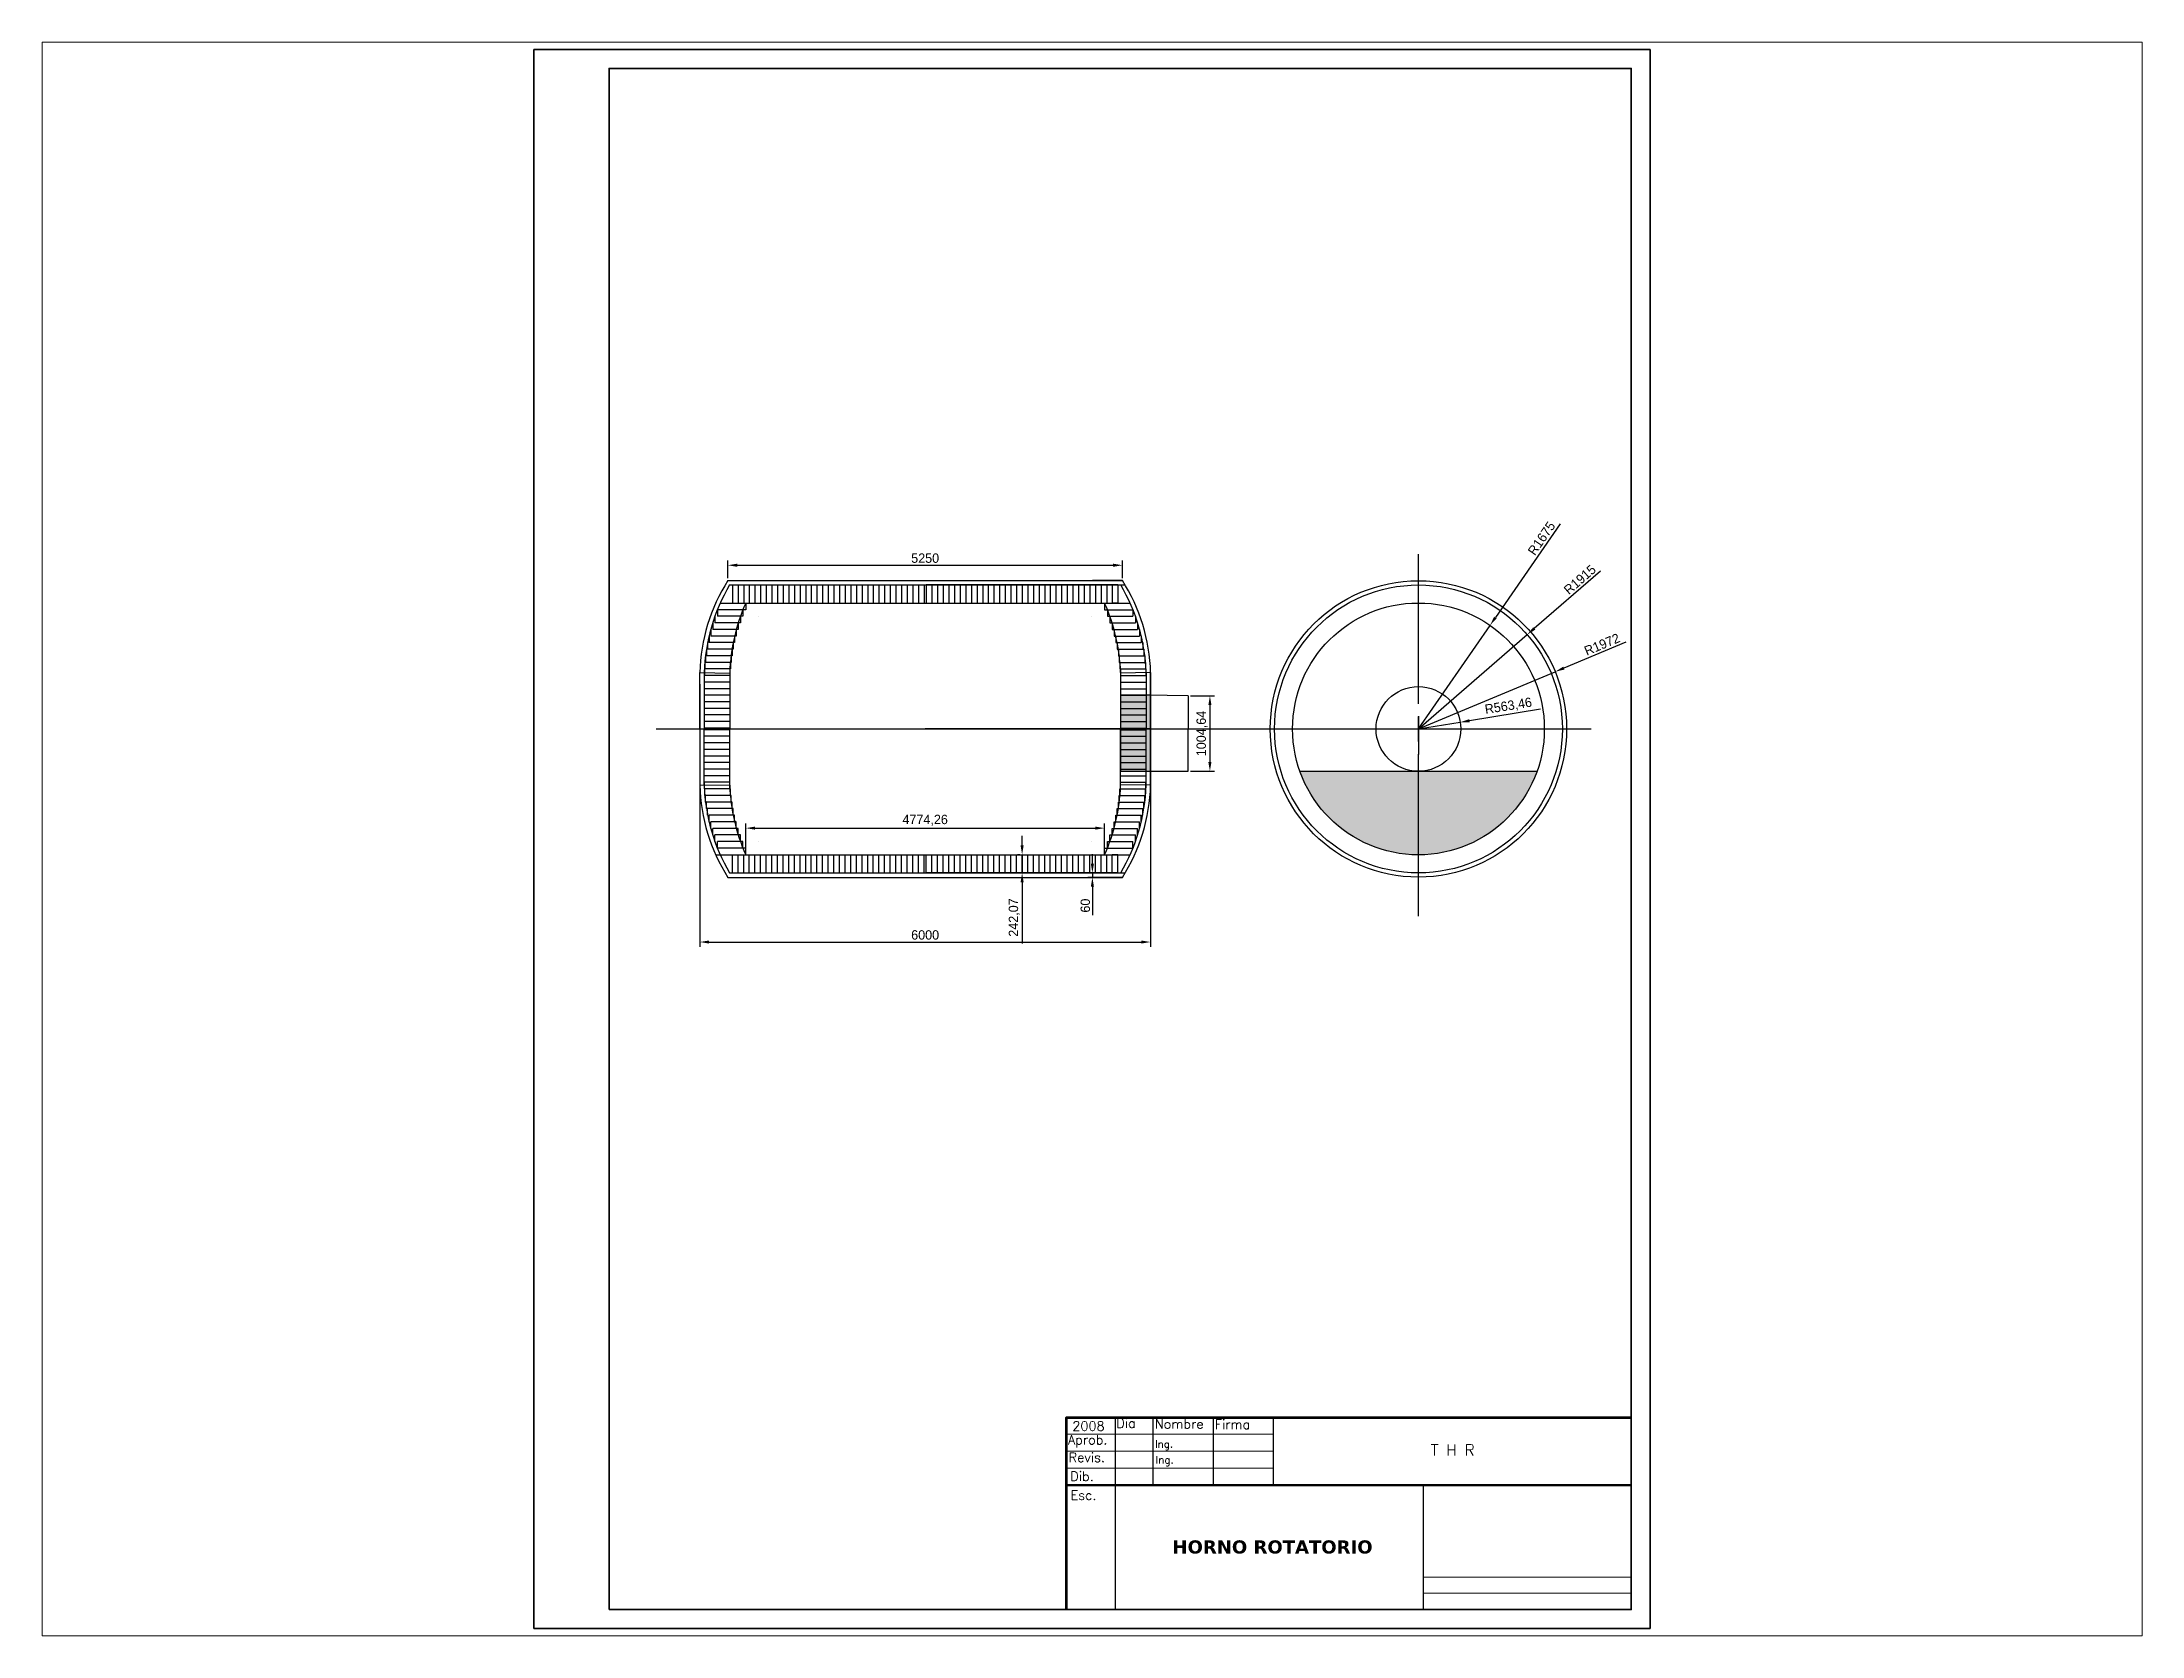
# Paper-space layout 'Presentación1' of a CAD drawing. Header units: millimetres. Extents: x 26 to 231, y 20 to 176.
# The model-space entities are those that its viewports show. They can reach past a viewport. Long polylines and large blocks are cut down to what shows.
import ezdxf

# ---------------------------------------------------------------- set-up
doc = ezdxf.new("R2010")
doc.units = ezdxf.units.MM
doc.linetypes.add('ACAD_ISO02W100', pattern=[15, 12, -3])
for name, color, linetype, lineweight in [('acotado', 69, 'Continuous', 5), ('contorno 005', 40, 'Continuous', 5), ('contorno 020', 46, 'Continuous', 20), ('contorno 025', 32, 'Continuous', 25), ('margen 035', 150, 'Continuous', 35), ('rotulado', 120, 'ACAD_ISO02W100', 9)]:
    doc.layers.add(name, color=color, linetype=linetype, lineweight=lineweight)
doc.layers.add('ASHADE', color=7, linetype='Continuous')
doc.styles.add('ASHADE', font='simplex', dxfattribs={"height": 0.2})
doc.dimstyles.new('ISO-25', dxfattribs={"dimtxt": 2.5, "dimasz": 2.5, "dimexe": 1.25, "dimexo": 0.625, "dimtad": 1, "dimlfac": 20, "dimtxsty": 'Standard', "dimcen": 2.5, "dimadec": 0, "dimazin": 0, "dimtfac": 1, "dimtmove": 0, "dimatfit": 3, "dimfxl": 1, "dimarcsym": 0})

psp = doc.layouts.new('Presentación1')

msp = doc.modelspace()

# ---------------------------------------------------------------- texts
at = {"layer": 'acotado', "ltscale": 0.5, "insert": (195.70189, 21.63299), "char_height": 3.5, "width": 82, "attachment_point": 5, "style": 'ASHADE'}
msp.add_mtext('{\\fVerdana|b1|i0|c0|p34;\\C3; HORNO ROTATORIO}', dxfattribs=at)
at = {"layer": 'rotulado', "linetype": 'Continuous', "lineweight": 13, "style": 'ASHADE'}
for s, height, p in [('2008', 2.5, (143.27876, 52.57531)), ('Ing. ', 2, (165.28544, 48.07407)), ('Ing. ', 2, (165.44883, 43.83225))]:
    msp.add_text(s, height=height, dxfattribs=at).set_placement(p)
at = {"layer": 'rotulado', "lineweight": 13, "style": 'ASHADE'}
for s, insert, char_height, width, attachment_point in [('Dia', (154.99062, 55.84063), 2.5, 9.2081, 1), ('Aprob.', (142.09922, 51.44651), 2.5, 12.1752, 1), ('Nombre', (165.22189, 55.63625), 2.5, 14.6307, 1), ('Firma', (181.18267, 55.53406), 2.5, 15.04, 1), ('Revis.', (142.30385, 46.74583), 2.5, 12.0729, 1), ('T H R', (244.51237, 47.45056), 3, 94.1252, 5), ('Esc.', (142.80371, 36.68294), 2.5, 10.5887, 1)]:
    msp.add_mtext(s, dxfattribs=dict(at, insert=insert, char_height=char_height, width=width, attachment_point=attachment_point))
at = {"layer": 'rotulado', "linetype": 'Continuous', "lineweight": 13, "insert": (142.73798, 41.71134), "char_height": 2.5, "width": 16.012, "attachment_point": 1, "style": 'ASHADE'}
msp.add_mtext('Dib.', dxfattribs=at)

# ---------------------------------------------------------------- blocks, each defined once
blk = doc.blocks.new('*U17')
at = {"layer": 'ASHADE', "color": 0, "transparency": 16777216}
for p, q in [((0, 6.7), (0, 37)), ((-37, 0), (-6.7, 0)), ((6.7, 0), (37, 0)), ((0, -37), (0, -6.7))]:
    blk.add_line(p, q, dxfattribs=at)
at = {"layer": 'ASHADE', "color": 0, "linetype": 'Continuous', "transparency": 16777216}
for p, q in [((-3.35, 0), (3.35, 0)), ((0, -3.35), (0, 3.35))]:
    blk.add_line(p, q, dxfattribs=at)
blk = doc.blocks.new('*U18')
at = {"layer": 'ASHADE', "color": 0, "transparency": 16777216}
for p, q in [((0, 6.7), (0, 46.5)), ((-37, 0), (-6.7, 0)), ((6.7, 0), (37, 0)), ((0, -49.83), (0, -6.7))]:
    blk.add_line(p, q, dxfattribs=at)
at = {"layer": 'ASHADE', "color": 0, "linetype": 'Continuous', "transparency": 16777216}
for p, q in [((-3.35, 0), (3.35, 0)), ((0, -3.35), (0, 3.35))]:
    blk.add_line(p, q, dxfattribs=at)
blk = doc.blocks.new('*D19')
at = {"layer": 'ASHADE', "color": 0, "lineweight": -2, "transparency": 16777216}
for p, q in [((273.12, 293.87), (255.85, 268.89)), ((235.38, 239.28), (254.43, 266.84))]:
    blk.add_line(p, q, dxfattribs=at)
at = {"layer": 'ASHADE', "color": 0, "transparency": 16777216}
blk.add_solid([(255.51, 269.13), (256.19, 268.66), (254.43, 266.84)], dxfattribs=at)
at = {"layer": 'Defpoints', "color": 0, "transparency": 16777216}
for p in [(254.43, 266.84), (235.38, 239.28)]:
    blk.add_point(p, dxfattribs=at)
at = {"layer": 'ASHADE', "color": 0, "transparency": 16777216, "insert": (268.14, 289.97), "char_height": 2.5, "attachment_point": 5, "rotation": 55.3377}
blk.add_mtext('R1675', dxfattribs=at)
blk = doc.blocks.new('*D20')
at = {"layer": 'ASHADE', "color": 0, "lineweight": -2, "transparency": 16777216}
for p, q in [((283.81, 281.27), (266.21, 266.01)), ((235.38, 239.28), (264.32, 264.37))]:
    blk.add_line(p, q, dxfattribs=at)
at = {"layer": 'ASHADE', "color": 0, "transparency": 16777216}
blk.add_solid([(265.93, 266.32), (266.48, 265.69), (264.32, 264.37)], dxfattribs=at)
at = {"layer": 'Defpoints', "color": 0, "transparency": 16777216}
for p in [(264.32, 264.37), (235.38, 239.28)]:
    blk.add_point(p, dxfattribs=at)
at = {"layer": 'ASHADE', "color": 0, "transparency": 16777216, "insert": (278.33, 279), "char_height": 2.5, "attachment_point": 5, "rotation": 40.92}
blk.add_mtext('R1915', dxfattribs=at)
blk = doc.blocks.new('*D21')
at = {"layer": 'ASHADE', "color": 0, "lineweight": -2, "transparency": 16777216}
for p, q in [((290.54, 262.36), (274.07, 255.47)), ((235.38, 239.28), (271.76, 254.5))]:
    blk.add_line(p, q, dxfattribs=at)
at = {"layer": 'ASHADE', "color": 0, "transparency": 16777216}
blk.add_solid([(273.91, 255.85), (274.23, 255.08), (271.76, 254.5)], dxfattribs=at)
at = {"layer": 'Defpoints', "color": 0, "transparency": 16777216}
for p in [(271.76, 254.5), (235.38, 239.28)]:
    blk.add_point(p, dxfattribs=at)
at = {"layer": 'ASHADE', "color": 0, "transparency": 16777216, "insert": (284.24, 261.76), "char_height": 2.5, "attachment_point": 5, "rotation": 22.7007}
blk.add_mtext('R1972', dxfattribs=at)
blk = doc.blocks.new('*D22')
at = {"layer": 'ASHADE', "color": 0, "lineweight": -2, "transparency": 16777216}
for p, q in [((51.6, 279.41), (51.6, 284.07)), ((54.1, 282.82), (154.1, 282.82)), ((156.6, 279.41), (156.6, 284.07))]:
    blk.add_line(p, q, dxfattribs=at)
at = {"layer": 'ASHADE', "color": 0, "transparency": 16777216}
for points in [[(54.1, 283.24), (54.1, 282.41), (51.6, 282.82)], [(154.1, 283.24), (154.1, 282.41), (156.6, 282.82)]]:
    blk.add_solid(points, dxfattribs=at)
at = {"layer": 'Defpoints', "color": 0, "transparency": 16777216}
for p in [(156.6, 282.82), (51.6, 278.78), (156.6, 278.78)]:
    blk.add_point(p, dxfattribs=at)
at = {"layer": 'ASHADE', "color": 0, "transparency": 16777216, "insert": (104.1, 284.7), "char_height": 2.5, "attachment_point": 5}
blk.add_mtext('5250', dxfattribs=at)
blk = doc.blocks.new('*D23')
at = {"layer": 'ASHADE', "color": 0, "lineweight": -2, "transparency": 16777216}
for p, q in [((44.1, 238.66), (44.1, 181.34)), ((164.1, 238.45), (164.1, 181.34)), ((46.6, 182.59), (161.6, 182.59))]:
    blk.add_line(p, q, dxfattribs=at)
at = {"layer": 'ASHADE', "color": 0, "transparency": 16777216}
for points in [[(46.6, 183.01), (46.6, 182.18), (44.1, 182.59)], [(161.6, 183.01), (161.6, 182.18), (164.1, 182.59)]]:
    blk.add_solid(points, dxfattribs=at)
at = {"layer": 'Defpoints', "color": 0, "transparency": 16777216}
for p in [(44.1, 239.28), (164.1, 239.07), (164.1, 182.59)]:
    blk.add_point(p, dxfattribs=at)
at = {"layer": 'ASHADE', "color": 0, "transparency": 16777216, "insert": (104.1, 184.47), "char_height": 2.5, "attachment_point": 5}
blk.add_mtext('6000', dxfattribs=at)
blk = doc.blocks.new('*D24')
at = {"layer": 'ASHADE', "color": 0, "lineweight": -2, "transparency": 16777216}
for p, q in [((56.36, 206.45), (56.36, 214.14)), ((58.86, 212.89), (149.35, 212.89)), ((151.85, 206.45), (151.85, 214.14))]:
    blk.add_line(p, q, dxfattribs=at)
at = {"layer": 'ASHADE', "color": 0, "transparency": 16777216}
for points in [[(58.86, 213.3), (58.86, 212.47), (56.36, 212.89)], [(149.35, 213.3), (149.35, 212.47), (151.85, 212.89)]]:
    blk.add_solid(points, dxfattribs=at)
at = {"layer": 'Defpoints', "color": 0, "transparency": 16777216}
for p in [(151.85, 212.89), (56.36, 205.82), (151.85, 205.82)]:
    blk.add_point(p, dxfattribs=at)
at = {"layer": 'ASHADE', "color": 0, "transparency": 16777216, "insert": (104.1, 214.97), "char_height": 2.5, "attachment_point": 5}
blk.add_mtext('4774,26', dxfattribs=at)
blk = doc.blocks.new('*D25')
at = {"layer": 'ASHADE', "color": 0, "lineweight": -2, "transparency": 16777216}
for p, q in [((174.73, 248.11), (181.13, 248.11)), ((179.88, 245.61), (179.88, 230.51)), ((174.73, 228.01), (181.13, 228.01))]:
    blk.add_line(p, q, dxfattribs=at)
at = {"layer": 'ASHADE', "color": 0, "transparency": 16777216}
for points in [[(179.46, 245.61), (180.29, 245.61), (179.88, 248.11)], [(179.46, 230.51), (180.29, 230.51), (179.88, 228.01)]]:
    blk.add_solid(points, dxfattribs=at)
at = {"layer": 'Defpoints', "color": 0, "transparency": 16777216}
for p in [(174.1, 248.11), (174.1, 228.01), (179.88, 228.01)]:
    blk.add_point(p, dxfattribs=at)
at = {"layer": 'ASHADE', "color": 0, "transparency": 16777216, "insert": (177.79, 238.06), "char_height": 2.5, "attachment_point": 5, "rotation": 90}
blk.add_mtext('1004,64', dxfattribs=at)
blk = doc.blocks.new('*D26')
at = {"layer": 'ASHADE', "color": 0, "lineweight": -2, "transparency": 16777216}
for p, q in [((235.38, 239.28), (246.5, 241.07)), ((267.89, 244.52), (248.97, 241.47))]:
    blk.add_line(p, q, dxfattribs=at)
at = {"layer": 'ASHADE', "color": 0, "transparency": 16777216}
blk.add_solid([(248.9, 241.88), (249.04, 241.06), (246.5, 241.07)], dxfattribs=at)
at = {"layer": 'Defpoints', "color": 0, "transparency": 16777216}
for p in [(246.5, 241.07), (235.38, 239.28)]:
    blk.add_point(p, dxfattribs=at)
at = {"layer": 'ASHADE', "color": 0, "transparency": 16777216, "insert": (259.33, 245.25), "char_height": 2.5, "attachment_point": 5, "rotation": 9.1494}
blk.add_mtext('R563,46', dxfattribs=at)
blk = doc.blocks.new('*D27')
at = {"layer": 'ASHADE', "color": 0, "lineweight": -2, "transparency": 16777216}
for p, q in [((148.6, 203.48), (148.6, 205.98)), ((150.28, 200.98), (147.35, 200.98)), ((150.28, 199.78), (147.35, 199.78)), ((148.6, 200.98), (148.6, 199.78)), ((148.6, 197.28), (148.6, 189.78))]:
    blk.add_line(p, q, dxfattribs=at)
at = {"layer": 'ASHADE', "color": 0, "transparency": 16777216}
for points in [[(148.19, 203.48), (149.02, 203.48), (148.6, 200.98)], [(148.19, 197.28), (149.02, 197.28), (148.6, 199.78)]]:
    blk.add_solid(points, dxfattribs=at)
at = {"layer": 'Defpoints', "color": 0, "transparency": 16777216}
for p in [(148.6, 199.78), (150.9, 200.98), (150.9, 199.78)]:
    blk.add_point(p, dxfattribs=at)
at = {"layer": 'ASHADE', "color": 0, "transparency": 16777216, "insert": (146.73, 192.28), "char_height": 2.5, "attachment_point": 5, "rotation": 90}
blk.add_mtext('60', dxfattribs=at)
blk = doc.blocks.new('*D28')
at = {"layer": 'ASHADE', "color": 0, "lineweight": -2, "transparency": 16777216}
for p, q in [((129.9, 208.32), (129.9, 210.82)), ((129.28, 205.82), (128.65, 205.82)), ((129.9, 205.82), (129.9, 200.98)), ((129.28, 200.98), (128.65, 200.98)), ((129.9, 198.48), (129.9, 182.23))]:
    blk.add_line(p, q, dxfattribs=at)
at = {"layer": 'ASHADE', "color": 0, "transparency": 16777216}
for points in [[(129.49, 208.32), (130.32, 208.32), (129.9, 205.82)], [(129.49, 198.48), (130.32, 198.48), (129.9, 200.98)]]:
    blk.add_solid(points, dxfattribs=at)
at = {"layer": 'Defpoints', "color": 0, "transparency": 16777216}
for p in [(129.9, 205.82), (129.9, 200.98), (129.9, 200.98)]:
    blk.add_point(p, dxfattribs=at)
at = {"layer": 'ASHADE', "color": 0, "transparency": 16777216, "insert": (127.82, 189.11), "char_height": 2.5, "attachment_point": 5, "rotation": 90}
blk.add_mtext('242,07', dxfattribs=at)

# ---------------------------------------------------------------- dimensions: what is measured, and where the dimension line sits
at = {"layer": 'ASHADE'}
for mpoint, picture, middle in [((254.4295, 266.83667), '*D19', (269.68495, 288.89932)), ((264.31718, 264.369), '*D20', (279.56029, 277.58231)), ((271.76146, 254.5029), '*D21', (284.96378, 260.02575))]:
    dim = msp.add_radius_dim(center=(235.37675, 239.28231), mpoint=mpoint, dimstyle='ISO-25', override={"dimlfac": 50, "dimfxl": 1.25}, dxfattribs=at)
    dim.commit()
    dim.dimension.update_dxf_attribs({"geometry": picture, "text_midpoint": middle, "dimtype": 164})
for base, p1, p2, picture, middle in [((156.60481, 282.82394), (51.60481, 278.78231), (156.60481, 278.78231), '*D22', (104.10481, 284.69894)), ((164.10481, 182.5926), (44.10481, 239.28231), (164.10481, 239.07492), '*D23', (104.10481, 184.4676)), ((151.84745, 212.88553), (56.36218, 205.8224), (151.84745, 205.8224), '*D24', (104.10481, 214.96886))]:
    dim = msp.add_linear_dim(base=base, p1=p1, p2=p2, dimstyle='ISO-25', override={"dimlfac": 50, "dimfxl": 1.25}, dxfattribs=at)
    dim.commit()
    dim.dimension.update_dxf_attribs({"geometry": picture, "text_midpoint": middle})
for base, p1, p2, picture, middle in [((179.8772, 228.01315), (174.10343, 248.10598), (174.10343, 228.01315), '*D25', (177.79387, 238.05956)), ((129.90481, 200.98231), (129.90481, 205.82372), (129.90481, 200.98231), '*D28', (127.82148, 189.10731)), ((148.60481, 199.78231), (150.90481, 200.98231), (150.90481, 199.78231), '*D27', (146.72981, 192.28231))]:
    dim = msp.add_linear_dim(base=base, p1=p1, p2=p2, angle=90, dimstyle='ISO-25', override={"dimlfac": 50, "dimfxl": 1.25}, dxfattribs=at)
    dim.commit()
    dim.dimension.update_dxf_attribs({"geometry": picture, "text_midpoint": middle})
dim = msp.add_radius_dim(center=(235.37675, 239.28231), mpoint=(246.50254, 241.07421), dimstyle='ISO-25', override={"dimlfac": 50, "dimfxl": 1.25}, dxfattribs=at)
dim.commit()
dim.dimension.update_dxf_attribs({"geometry": '*D26', "text_midpoint": (259.33496, 245.25115)})

# ---------------------------------------------------------------- hatches: boundary and pattern name
at = {"layer": 'ASHADE'}
h = msp.add_hatch(color=256, dxfattribs=at)
h.dxf.hatch_style = 1
h.set_gradient(color1=(0, 0, 255), color2=(255, 255, 0), tint=1)
h.paths.add_polyline_path([(203.82907, 228.01315, 0.316943702), (235.37675, 205.78231), (235.37675, 228.01315)])
h.paths.add_polyline_path([(235.37675, 228.01315), (235.37675, 205.78231, 0.316943702), (266.92443, 228.01315)])
h.paths.add_polyline_path([(266.24882, 283.92994), (273.12108, 293.8687), (270.03664, 296.00147), (263.16438, 286.06271)], flags=9)
h.paths.add_polyline_path([(275.3099, 273.89791), (283.81068, 281.26672), (281.35441, 284.10031), (272.85363, 276.7315)], flags=9)
h.paths.add_polyline_path([(279.39014, 257.69416), (290.53741, 262.35733), (289.09022, 265.81683), (277.94295, 261.15366)], flags=9)
h.paths.add_polyline_path([(99.52148, 182.5926), (108.68815, 182.5926), (108.68815, 186.3426), (99.52148, 186.3426)], flags=9)
h.paths.add_polyline_path([(179.8772, 230.55956), (179.8772, 245.55956), (175.71053, 245.55956), (175.71053, 230.55956)], flags=9)
h.paths.add_polyline_path([(251.43892, 241.86925), (267.89354, 244.5194), (267.23101, 248.63305), (250.77639, 245.98291)], flags=9)
h.paths.add_polyline_path([(166.90563, 17.99725), (224.74025, 17.99725), (224.74025, 25.59782), (166.90563, 25.59782)], flags=9)
h.paths.add_polyline_path([(142.65376, 51.95031), (152.71328, 51.95031), (152.71328, 55.70031), (142.65376, 55.70031)], flags=9)
h.paths.add_polyline_path([(164.61878, 46.74074), (170.52354, 46.74074), (170.52354, 50.74074), (164.61878, 50.74074)], flags=9)
h.paths.add_polyline_path([(164.78216, 42.49891), (170.68693, 42.49891), (170.68693, 46.49891), (164.78216, 46.49891)], flags=9)
h.paths.add_polyline_path([(142.11298, 38.58634), (149.31536, 38.58634), (149.31536, 42.33634), (142.11298, 42.33634)], flags=9)
h.paths.add_polyline_path([(142.17871, 33.55794), (150.09538, 33.55794), (150.09538, 37.30794), (142.17871, 37.30794)], flags=9)
h.paths.add_polyline_path([(237.19094, 45.20056), (251.8338, 45.20056), (251.8338, 49.70056), (237.19094, 49.70056)], flags=9)
h.paths.add_polyline_path([(141.67885, 43.62083), (152.69075, 43.62083), (152.69075, 47.37083), (141.67885, 47.37083)], flags=9)
h.paths.add_polyline_path([(141.47422, 47.48818), (153.9147, 47.48818), (153.9147, 52.07151), (141.47422, 52.07151)], flags=9)
h.paths.add_polyline_path([(180.55767, 52.40906), (191.45053, 52.40906), (191.45053, 56.15906), (180.55767, 56.15906)], flags=9)
h.paths.add_polyline_path([(164.59689, 52.51125), (179.53737, 52.51125), (179.53737, 56.26125), (164.59689, 56.26125)], flags=9)
h.paths.add_polyline_path([(154.36562, 52.71563), (160.49657, 52.71563), (160.49657, 56.46563), (154.36562, 56.46563)], flags=9)
h = msp.add_hatch(color=256, dxfattribs=at)
h.dxf.hatch_style = 1
h.set_gradient(color1=(0, 0, 255), color2=(255, 255, 0), tint=1)
h.paths.add_polyline_path([(162.90481, 239.4897), (162.90481, 241.2397), (156.10481, 241.2397), (156.10481, 239.4897)])
h.paths.add_polyline_path([(156.10481, 242.9897), (156.10481, 241.2397), (162.90481, 241.2397), (162.90481, 242.9897)])
h.paths.add_polyline_path([(162.90481, 242.9897), (162.90481, 244.7397), (156.10481, 244.7397), (156.10481, 242.9897)])
h.paths.add_polyline_path([(162.90481, 244.7397), (162.90481, 246.4897), (156.10481, 246.4897), (156.10481, 244.7397)])
h.paths.add_polyline_path([(156.10481, 248.2397), (156.10481, 246.4897), (162.90481, 246.4897), (162.90481, 248.22752)])
h.paths.add_polyline_path([(162.90481, 246.4897), (162.90481, 244.7397), (162.90481, 242.9897), (162.90481, 241.2397), (162.90481, 239.4897), (162.90481, 239.28231), (164.10481, 239.28231), (164.10481, 248.22537), (162.90481, 248.22752)])
h.paths.add_polyline_path([(156.10481, 239.07492), (156.10481, 237.32492), (162.90481, 237.32492), (162.90481, 239.07492)])
h.paths.add_polyline_path([(164.10481, 239.28231), (162.90481, 239.28231), (162.90481, 228.01315), (164.10481, 228.01315)])
h.paths.add_polyline_path([(156.10481, 237.32492), (156.10481, 235.57492), (162.90481, 235.57492), (162.90481, 237.32492)])
h.paths.add_polyline_path([(156.10481, 235.57492), (156.10481, 233.82492), (162.90481, 233.82492), (162.90481, 235.57492)])
h.paths.add_polyline_path([(162.90481, 232.07492), (162.90481, 233.82492), (156.10481, 233.82492), (156.10481, 232.07492)])
h.paths.add_polyline_path([(156.10481, 232.07492), (156.10481, 230.32492), (162.90481, 230.32492), (162.90481, 232.07492)])
h.paths.add_polyline_path([(156.10481, 230.32492), (156.10481, 228.57492), (162.90481, 228.57492), (162.90481, 230.32492)])
h.paths.add_polyline_path([(162.90481, 228.01315), (162.90481, 228.57492), (156.10481, 228.57492), (156.10481, 228.01315)])

# ---------------------------------------------------------------- linework, layer by layer
at = {"color": 5, "lineweight": 70}
msp.add_lwpolyline([(141.70189, 5.13299), (141.70189, 56.13299), (291.70189, 56.13299)], dxfattribs=at)
at = {"layer": 'ASHADE'}
for p, q in [((51.60481, 278.78231), (156.60481, 278.78231)), ((51.60481, 278.78231), (59.60481, 278.78231)), ((52.0713, 277.58231), (157.33833, 277.58231)), ((52.80481, 277.58231), (52.80481, 272.74091)), ((52.80481, 277.58231), (54.30481, 277.58231)), ((54.30481, 277.58231), (54.30481, 272.74091)), ((54.30481, 277.58231), (55.80481, 277.58231)), ((55.80481, 277.58231), (55.80481, 272.74091)), ((55.80481, 277.58231), (57.30481, 277.58231)), ((57.30481, 277.58231), (57.30481, 272.74091)), ((57.30481, 277.58231), (58.80481, 277.58231)), ((58.80481, 277.58231), (58.80481, 272.74091)), ((58.80481, 277.58231), (60.30481, 277.58231)), ((60.30481, 277.58231), (60.30481, 272.74091)), ((60.30481, 277.58231), (61.80481, 277.58231)), ((61.80481, 277.58231), (61.80481, 272.74091)), ((61.80481, 277.58231), (63.30481, 277.58231)), ((63.30481, 277.58231), (63.30481, 272.74091)), ((63.30481, 277.58231), (64.80481, 277.58231)), ((64.80481, 277.58231), (64.80481, 272.74091)), ((64.80481, 277.58231), (66.30481, 277.58231)), ((66.30481, 277.58231), (66.30481, 272.74091)), ((66.30481, 277.58231), (67.80481, 277.58231)), ((67.80481, 277.58231), (67.80481, 272.74091)), ((67.80481, 277.58231), (69.30481, 277.58231)), ((69.30481, 277.58231), (69.30481, 272.74091)), ((69.30481, 277.58231), (70.80481, 277.58231)), ((70.80481, 277.58231), (70.80481, 272.74091)), ((70.80481, 277.58231), (72.30481, 277.58231)), ((72.30481, 277.58231), (72.30481, 272.74091)), ((72.30481, 277.58231), (73.80481, 277.58231)), ((73.80481, 277.58231), (73.80481, 272.74091)), ((73.80481, 277.58231), (75.30481, 277.58231)), ((75.30481, 277.58231), (75.30481, 272.74091)), ((75.30481, 277.58231), (76.80481, 277.58231)), ((76.80481, 277.58231), (76.80481, 272.74091)), ((76.80481, 277.58231), (78.30481, 277.58231)), ((78.30481, 277.58231), (78.30481, 272.74091)), ((78.30481, 277.58231), (79.80481, 277.58231)), ((79.80481, 277.58231), (79.80481, 272.74091)), ((79.80481, 277.58231), (81.30481, 277.58231)), ((81.30481, 277.58231), (81.30481, 272.74091)), ((81.30481, 277.58231), (82.80481, 277.58231)), ((82.80481, 277.58231), (82.80481, 272.74091)), ((82.80481, 277.58231), (84.30481, 277.58231)), ((84.30481, 277.58231), (84.30481, 272.74091)), ((84.30481, 277.58231), (85.80481, 277.58231)), ((85.80481, 277.58231), (85.80481, 272.74091)), ((85.80481, 277.58231), (87.30481, 277.58231)), ((87.30481, 277.58231), (87.30481, 272.74091)), ((87.30481, 277.58231), (88.80481, 277.58231)), ((88.80481, 277.58231), (88.80481, 272.74091)), ((88.80481, 277.58231), (90.30481, 277.58231)), ((90.30481, 277.58231), (90.30481, 272.74091)), ((90.30481, 277.58231), (91.80481, 277.58231)), ((91.80481, 277.58231), (91.80481, 272.74091)), ((91.80481, 277.58231), (93.30481, 277.58231)), ((93.30481, 277.58231), (93.30481, 272.74091)), ((93.30481, 277.58231), (94.80481, 277.58231)), ((94.80481, 277.58231), (94.80481, 272.74091)), ((94.80481, 277.58231), (96.30481, 277.58231)), ((96.30481, 277.58231), (96.30481, 272.74091)), ((96.30481, 277.58231), (97.80481, 277.58231)), ((97.80481, 277.58231), (97.80481, 272.74091)), ((97.80481, 277.58231), (99.30481, 277.58231)), ((99.30481, 277.58231), (99.30481, 272.74091)), ((99.30481, 277.58231), (100.80481, 277.58231)), ((100.80481, 277.58231), (100.80481, 272.74091)), ((100.80481, 277.58231), (102.30481, 277.58231)), ((102.30481, 277.58231), (102.30481, 272.74091)), ((102.30481, 277.58231), (103.80481, 277.58231)), ((103.80481, 277.58231), (103.80481, 272.74091)), ((105.90481, 277.58231), (104.40481, 277.58231)), ((104.40481, 277.58231), (104.40481, 272.74091)), ((107.40481, 277.58231), (105.90481, 277.58231)), ((105.90481, 277.58231), (105.90481, 272.74091)), ((108.90481, 277.58231), (107.40481, 277.58231)), ((107.40481, 277.58231), (107.40481, 272.74091)), ((110.40481, 277.58231), (108.90481, 277.58231)), ((108.90481, 277.58231), (108.90481, 272.74091)), ((111.90481, 277.58231), (110.40481, 277.58231)), ((110.40481, 277.58231), (110.40481, 272.74091)), ((113.40481, 277.58231), (111.90481, 277.58231)), ((111.90481, 277.58231), (111.90481, 272.74091)), ((114.90481, 277.58231), (113.40481, 277.58231)), ((113.40481, 277.58231), (113.40481, 272.74091)), ((116.40481, 277.58231), (114.90481, 277.58231)), ((114.90481, 277.58231), (114.90481, 272.74091)), ((117.90481, 277.58231), (116.40481, 277.58231)), ((116.40481, 277.58231), (116.40481, 272.74091)), ((119.40481, 277.58231), (117.90481, 277.58231)), ((117.90481, 277.58231), (117.90481, 272.74091)), ((120.90481, 277.58231), (119.40481, 277.58231)), ((119.40481, 277.58231), (119.40481, 272.74091)), ((122.40481, 277.58231), (120.90481, 277.58231)), ((120.90481, 277.58231), (120.90481, 272.74091)), ((123.90481, 277.58231), (122.40481, 277.58231)), ((122.40481, 277.58231), (122.40481, 272.74091)), ((125.40481, 277.58231), (123.90481, 277.58231)), ((123.90481, 277.58231), (123.90481, 272.74091)), ((126.90481, 277.58231), (125.40481, 277.58231)), ((125.40481, 277.58231), (125.40481, 272.74091)), ((128.40481, 277.58231), (126.90481, 277.58231)), ((126.90481, 277.58231), (126.90481, 272.74091)), ((129.90481, 277.58231), (128.40481, 277.58231)), ((128.40481, 277.58231), (128.40481, 272.74091)), ((131.40481, 277.58231), (129.90481, 277.58231)), ((129.90481, 277.58231), (129.90481, 272.74091)), ((132.90481, 277.58231), (131.40481, 277.58231)), ((131.40481, 277.58231), (131.40481, 272.74091)), ((134.40481, 277.58231), (132.90481, 277.58231)), ((132.90481, 277.58231), (132.90481, 272.74091)), ((135.90481, 277.58231), (134.40481, 277.58231)), ((134.40481, 277.58231), (134.40481, 272.74091)), ((137.40481, 277.58231), (135.90481, 277.58231)), ((135.90481, 277.58231), (135.90481, 272.74091)), ((138.90481, 277.58231), (137.40481, 277.58231)), ((137.40481, 277.58231), (137.40481, 272.74091)), ((140.40481, 277.58231), (138.90481, 277.58231)), ((138.90481, 277.58231), (138.90481, 272.74091)), ((141.90481, 277.58231), (140.40481, 277.58231)), ((140.40481, 277.58231), (140.40481, 272.74091)), ((143.40481, 277.58231), (141.90481, 277.58231)), ((141.90481, 277.58231), (141.90481, 272.74091)), ((144.90481, 277.58231), (143.40481, 277.58231)), ((143.40481, 277.58231), (143.40481, 272.74091)), ((146.40481, 277.58231), (144.90481, 277.58231)), ((144.90481, 277.58231), (144.90481, 272.74091)), ((147.90481, 277.58231), (146.40481, 277.58231)), ((146.40481, 277.58231), (146.40481, 272.74091)), ((149.40481, 277.58231), (147.90481, 277.58231)), ((147.90481, 277.58231), (147.90481, 272.74091)), ((156.60481, 278.78231), (148.60481, 278.78231)), ((150.90481, 277.58231), (149.40481, 277.58231)), ((149.40481, 277.58231), (149.40481, 272.74091)), ((152.40481, 277.58231), (150.90481, 277.58231)), ((150.90481, 277.58231), (150.90481, 272.74091)), ((153.90481, 277.58231), (152.40481, 277.58231)), ((152.40481, 277.58231), (152.40481, 272.74091)), ((155.40481, 277.58231), (153.90481, 277.58231)), ((153.90481, 277.58231), (153.90481, 272.74091)), ((155.40481, 277.58231), (155.40481, 272.74091)), ((48.14887, 269.2397), (48.14887, 267.4897)), ((56.36226, 270.9897), (48.81554, 270.9897)), ((48.81554, 270.9897), (48.81554, 269.2397)), ((55.61554, 269.2397), (48.81554, 269.2397)), ((49.56104, 272.7397), (158.63034, 272.78028)), ((52.80481, 272.74091), (54.30481, 272.7404)), ((54.94887, 269.2397), (54.94887, 267.4897)), ((55.61554, 270.9897), (55.61554, 269.2397)), ((56.36104, 272.7397), (56.36226, 270.9897)), ((59.74617, 269.2397), (59.74617, 269.24)), ((148.46345, 269.2397), (148.46345, 269.24)), ((151.84859, 272.7397), (151.84737, 270.9897)), ((151.84737, 270.9897), (159.39409, 270.9897)), ((152.59409, 270.9897), (152.59409, 269.2397)), ((152.59409, 269.2397), (159.39409, 269.2397)), ((153.26076, 269.2397), (153.26076, 267.4897)), ((155.40481, 272.74091), (153.90481, 272.7404)), ((159.39409, 270.9897), (159.39409, 269.2397)), ((160.06076, 269.2397), (160.06076, 267.4897)), ((46.59052, 263.9897), (46.59052, 262.2397)), ((47.03897, 265.7397), (47.03897, 263.9897)), ((53.83897, 263.9897), (47.03897, 263.9897)), ((47.55763, 267.4897), (47.55763, 265.7397)), ((54.35763, 265.7397), (47.55763, 265.7397)), ((54.94887, 267.4897), (48.14887, 267.4897)), ((53.39052, 263.9897), (53.39052, 262.2397)), ((53.83897, 265.7397), (53.83897, 263.9897)), ((54.35763, 267.4897), (54.35763, 265.7397)), ((153.26076, 267.4897), (160.06076, 267.4897)), ((153.852, 267.4897), (153.852, 265.7397)), ((153.852, 265.7397), (160.652, 265.7397)), ((154.37066, 265.7397), (154.37066, 263.9897)), ((154.37066, 263.9897), (161.17066, 263.9897)), ((154.81911, 263.9897), (154.81911, 262.2397)), ((160.652, 267.4897), (160.652, 265.7397)), ((161.17066, 265.7397), (161.17066, 263.9897)), ((161.61911, 263.9897), (161.61911, 262.2397)), ((45.64837, 258.7397), (45.64837, 256.9897)), ((45.89667, 260.4897), (45.89667, 258.7397)), ((52.69667, 258.7397), (45.89667, 258.7397)), ((46.21029, 262.2397), (46.21029, 260.4897)), ((53.01029, 260.4897), (46.21029, 260.4897)), ((53.39052, 262.2397), (46.59052, 262.2397)), ((52.44837, 258.7397), (52.44837, 256.9897)), ((52.69667, 260.4897), (52.69667, 258.7397)), ((53.01029, 262.2397), (53.01029, 260.4897)), ((154.81911, 262.2397), (161.61911, 262.2397)), ((155.19934, 262.2397), (155.19934, 260.4897)), ((155.19934, 260.4897), (161.99934, 260.4897)), ((155.51296, 260.4897), (155.51296, 258.7397)), ((155.51296, 258.7397), (162.31296, 258.7397)), ((155.76126, 258.7397), (155.76126, 256.9897)), ((161.99934, 262.2397), (161.99934, 260.4897)), ((162.31296, 260.4897), (162.31296, 258.7397)), ((162.56126, 258.7397), (162.56126, 256.9897)), ((44.10481, 239.28231), (44.10481, 254.28231)), ((44.10481, 239.28231), (44.10481, 254.28231)), ((44.10481, 239.28231), (44.10481, 254.28231)), ((44.10481, 254.28231), (52.10086, 254.14916)), ((45.30481, 254.28231), (45.30481, 239.28231)), ((45.30481, 253.4897), (45.30481, 251.7397)), ((52.10481, 251.7397), (45.30481, 251.7397)), ((45.30481, 251.7397), (45.30481, 249.9897)), ((45.34396, 255.2397), (45.34396, 253.4897)), ((52.14396, 253.4897), (45.34396, 253.4897)), ((45.46437, 256.9897), (45.46437, 255.2397)), ((52.26437, 255.2397), (45.46437, 255.2397)), ((52.44837, 256.9897), (45.64837, 256.9897)), ((52.10481, 254.28231), (52.10481, 239.28231)), ((52.10481, 253.4897), (52.10481, 251.7397)), ((52.10481, 251.7397), (52.10481, 249.9897)), ((52.14396, 255.2397), (52.14396, 253.4897)), ((52.26437, 256.9897), (52.26437, 255.2397)), ((155.76126, 256.9897), (162.56126, 256.9897)), ((155.94526, 256.9897), (155.94526, 255.2397)), ((155.94526, 255.2397), (162.74526, 255.2397)), ((156.06567, 255.2397), (156.06567, 253.4897)), ((156.06567, 253.4897), (162.86567, 253.4897)), ((156.10481, 254.28231), (156.10481, 239.28231)), ((156.10481, 253.4897), (156.10481, 251.7397)), ((156.10481, 251.7397), (162.90481, 251.7397)), ((156.10481, 251.7397), (156.10481, 249.9897)), ((164.10481, 254.28231), (156.10877, 254.14916)), ((162.74526, 256.9897), (162.74526, 255.2397)), ((162.86567, 255.2397), (162.86567, 253.4897)), ((162.90481, 254.28231), (162.90481, 239.28231)), ((162.90481, 253.4897), (162.90481, 251.7397)), ((162.90481, 251.7397), (162.90481, 249.9897)), ((164.10481, 254.28231), (164.10481, 239.28231)), ((164.10481, 239.28231), (164.10481, 254.28231)), ((164.10481, 239.28231), (164.10481, 254.28231)), ((164.10481, 239.28231), (164.10481, 254.28231)), ((164.10481, 239.28231), (164.10481, 254.28231)), ((44.10481, 251.19239), (44.10481, 225.87918)), ((52.10481, 249.9897), (45.30481, 249.9897)), ((45.30481, 249.9897), (45.30481, 248.2397)), ((52.10481, 248.2397), (45.30481, 248.2397)), ((45.30481, 248.2397), (45.30481, 246.4897)), ((52.10481, 246.4897), (45.30481, 246.4897)), ((45.30481, 246.4897), (45.30481, 244.7397)), ((52.10481, 249.9897), (52.10481, 248.2397)), ((52.10481, 248.2397), (52.10481, 246.4897)), ((52.10481, 246.4897), (52.10481, 244.7397)), ((156.10481, 249.9897), (162.90481, 249.9897)), ((156.10481, 249.9897), (156.10481, 248.2397)), ((156.10481, 248.2397), (162.90481, 248.2397)), ((156.10481, 248.2397), (156.10481, 246.4897)), ((164.10481, 248.22537), (156.10481, 248.2397)), ((156.10481, 248.2397), (156.10481, 228.01315)), ((156.10481, 246.4897), (162.90481, 246.4897)), ((156.10481, 246.4897), (156.10481, 244.7397)), ((162.90481, 249.9897), (162.90481, 248.2397)), ((162.90481, 248.2397), (162.90481, 246.4897)), ((174.10343, 248.10598), (162.90481, 248.2397)), ((162.90481, 246.4897), (162.90481, 244.7397)), ((164.10481, 228.01315), (164.10481, 248.22537)), ((174.10343, 248.10598), (174.10343, 239.28231)), ((52.10481, 244.7397), (45.30481, 244.7397)), ((45.30481, 244.7397), (45.30481, 242.9897)), ((52.10481, 242.9897), (45.30481, 242.9897)), ((45.30481, 242.9897), (45.30481, 241.2397)), ((52.10481, 241.2397), (45.30481, 241.2397)), ((45.30481, 241.2397), (45.30481, 239.4897)), ((52.10481, 244.7397), (52.10481, 242.9897)), ((52.10481, 242.9897), (52.10481, 241.2397)), ((52.10481, 241.2397), (52.10481, 239.4897)), ((156.10481, 244.7397), (162.90481, 244.7397)), ((156.10481, 244.7397), (156.10481, 242.9897)), ((156.10481, 242.9897), (162.90481, 242.9897)), ((156.10481, 242.9897), (156.10481, 241.2397)), ((156.10481, 241.2397), (162.90481, 241.2397)), ((156.10481, 241.2397), (156.10481, 239.4897)), ((162.90481, 244.7397), (162.90481, 242.9897)), ((162.90481, 242.9897), (162.90481, 241.2397)), ((162.90481, 241.2397), (162.90481, 239.4897)), ((235.37675, 242.66294), (235.37675, 232.48263)), ((32.54594, 239.28231), (281.33705, 239.28231)), ((44.10481, 239.28231), (51.60481, 239.28231)), ((44.10481, 239.28231), (104.10481, 239.28231)), ((44.10481, 239.28231), (44.10481, 224.28231)), ((44.10481, 239.28231), (51.60481, 239.28231)), ((44.10481, 239.28231), (44.10481, 224.28231)), ((44.10481, 239.28231), (104.10481, 239.28231)), ((44.10481, 239.28231), (44.10481, 224.28231)), ((52.10481, 239.4897), (45.30481, 239.4897)), ((45.30481, 224.28231), (45.30481, 239.28231)), ((45.30481, 237.32492), (45.30481, 239.07492)), ((52.10481, 239.07492), (45.30481, 239.07492)), ((45.30481, 235.57492), (45.30481, 237.32492)), ((52.10481, 237.32492), (45.30481, 237.32492)), ((45.30481, 233.82492), (45.30481, 235.57492)), ((52.10481, 235.57492), (45.30481, 235.57492)), ((52.10481, 224.28231), (52.10481, 239.28231)), ((52.10481, 237.32492), (52.10481, 239.07492)), ((52.10481, 235.57492), (52.10481, 237.32492)), ((52.10481, 233.82492), (52.10481, 235.57492)), ((82.05231, 239.28231), (223.89231, 239.28231)), ((82.05231, 239.28231), (82.05231, 239.28231)), ((82.05231, 239.28231), (82.05231, 239.28231)), ((164.10481, 239.28231), (104.10481, 239.28231)), ((164.10481, 239.28231), (104.10481, 239.28231)), ((126.15732, 239.28231), (126.15732, 239.28231)), ((126.15732, 239.28231), (126.15732, 239.28231)), ((156.10481, 239.4897), (162.90481, 239.4897)), ((156.10481, 224.28231), (156.10481, 239.28231)), ((156.10481, 237.32492), (156.10481, 239.07492)), ((156.10481, 239.07492), (162.90481, 239.07492)), ((156.10481, 235.57492), (156.10481, 237.32492)), ((156.10481, 237.32492), (162.90481, 237.32492)), ((156.10481, 233.82492), (156.10481, 235.57492)), ((156.10481, 235.57492), (162.90481, 235.57492)), ((164.10481, 239.28231), (156.60481, 239.28231)), ((164.10481, 239.28231), (156.60481, 239.28231)), ((162.90481, 224.28231), (162.90481, 239.28231)), ((162.90481, 237.32492), (162.90481, 239.07492)), ((162.90481, 235.57492), (162.90481, 237.32492)), ((162.90481, 233.82492), (162.90481, 235.57492)), ((164.10481, 224.28231), (164.10481, 239.28231)), ((164.10481, 239.28231), (164.10481, 224.28231)), ((164.10481, 239.28231), (164.10481, 224.28231)), ((164.10481, 239.28231), (164.10481, 224.28231)), ((164.10481, 239.28231), (164.10481, 224.28231)), ((174.10343, 228.01315), (174.10343, 239.28231)), ((45.30481, 232.07492), (45.30481, 233.82492)), ((52.10481, 233.82492), (45.30481, 233.82492)), ((45.30481, 230.32492), (45.30481, 232.07492)), ((52.10481, 232.07492), (45.30481, 232.07492)), ((45.30481, 228.57492), (45.30481, 230.32492)), ((52.10481, 230.32492), (45.30481, 230.32492)), ((52.10481, 232.07492), (52.10481, 233.82492)), ((52.10481, 230.32492), (52.10481, 232.07492)), ((52.10481, 228.57492), (52.10481, 230.32492)), ((156.10481, 232.07492), (156.10481, 233.82492)), ((156.10481, 233.82492), (162.90481, 233.82492)), ((156.10481, 230.32492), (156.10481, 232.07492)), ((156.10481, 232.07492), (162.90481, 232.07492)), ((156.10481, 228.57492), (156.10481, 230.32492)), ((156.10481, 230.32492), (162.90481, 230.32492)), ((162.90481, 232.07492), (162.90481, 233.82492)), ((162.90481, 230.32492), (162.90481, 232.07492)), ((162.90481, 228.57492), (162.90481, 230.32492)), ((44.10481, 224.28231), (52.10086, 224.41546)), ((45.30481, 226.82492), (45.30481, 228.57492)), ((52.10481, 228.57492), (45.30481, 228.57492)), ((45.30481, 225.07492), (45.30481, 226.82492)), ((52.10481, 226.82492), (45.30481, 226.82492)), ((45.34396, 223.32492), (45.34396, 225.07492)), ((52.14396, 225.07492), (45.34396, 225.07492)), ((52.10481, 226.82492), (52.10481, 228.57492)), ((52.10481, 225.07492), (52.10481, 226.82492)), ((52.14396, 223.32492), (52.14396, 225.07492)), ((156.06567, 223.32492), (156.06567, 225.07492)), ((156.06567, 225.07492), (162.86567, 225.07492)), ((156.10481, 226.82492), (156.10481, 228.57492)), ((156.10481, 228.57492), (162.90481, 228.57492)), ((156.10481, 228.01315), (164.10481, 228.01315)), ((156.10481, 225.07492), (156.10481, 226.82492)), ((156.10481, 226.82492), (162.90481, 226.82492)), ((164.10481, 224.28231), (156.10877, 224.41546)), ((162.86567, 223.32492), (162.86567, 225.07492)), ((162.90481, 226.82492), (162.90481, 228.57492)), ((162.90481, 228.01315), (174.10343, 228.01315)), ((162.90481, 225.07492), (162.90481, 226.82492)), ((203.82907, 228.01315), (266.92443, 228.01315)), ((235.37675, 205.78231), (235.37675, 228.11231)), ((45.46437, 221.57492), (45.46437, 223.32492)), ((52.26437, 223.32492), (45.46437, 223.32492)), ((45.64837, 219.82492), (45.64837, 221.57492)), ((52.44837, 221.57492), (45.64837, 221.57492)), ((45.89667, 218.07492), (45.89667, 219.82492)), ((52.69667, 219.82492), (45.89667, 219.82492)), ((46.21029, 216.32492), (46.21029, 218.07492)), ((53.01029, 218.07492), (46.21029, 218.07492)), ((52.26437, 221.57492), (52.26437, 223.32492)), ((52.44837, 219.82492), (52.44837, 221.57492)), ((52.69667, 218.07492), (52.69667, 219.82492)), ((53.01029, 216.32492), (53.01029, 218.07492)), ((155.19934, 216.32492), (155.19934, 218.07492)), ((155.19934, 218.07492), (161.99934, 218.07492)), ((155.51296, 218.07492), (155.51296, 219.82492)), ((155.51296, 219.82492), (162.31296, 219.82492)), ((155.76126, 219.82492), (155.76126, 221.57492)), ((155.76126, 221.57492), (162.56126, 221.57492)), ((155.94526, 221.57492), (155.94526, 223.32492)), ((155.94526, 223.32492), (162.74526, 223.32492)), ((161.99934, 216.32492), (161.99934, 218.07492)), ((162.31296, 218.07492), (162.31296, 219.82492)), ((162.56126, 219.82492), (162.56126, 221.57492)), ((162.74526, 221.57492), (162.74526, 223.32492)), ((46.59052, 214.57492), (46.59052, 216.32492)), ((53.39052, 216.32492), (46.59052, 216.32492)), ((47.03897, 212.82492), (47.03897, 214.57492)), ((53.83897, 214.57492), (47.03897, 214.57492)), ((47.55763, 211.07492), (47.55763, 212.82492)), ((54.35763, 212.82492), (47.55763, 212.82492)), ((53.39052, 214.57492), (53.39052, 216.32492)), ((53.83897, 212.82492), (53.83897, 214.57492)), ((54.35763, 211.07492), (54.35763, 212.82492)), ((153.852, 211.07492), (153.852, 212.82492)), ((153.852, 212.82492), (160.652, 212.82492)), ((154.37066, 212.82492), (154.37066, 214.57492)), ((154.37066, 214.57492), (161.17066, 214.57492)), ((154.81911, 214.57492), (154.81911, 216.32492)), ((154.81911, 216.32492), (161.61911, 216.32492)), ((160.652, 211.07492), (160.652, 212.82492)), ((161.17066, 212.82492), (161.17066, 214.57492)), ((161.61911, 214.57492), (161.61911, 216.32492)), ((235.37675, 205.78231), (235.37675, 216.95231)), ((235.37675, 199.84231), (235.37675, 212.84231)), ((48.14887, 209.32492), (48.14887, 211.07492)), ((54.94887, 211.07492), (48.14887, 211.07492)), ((48.81554, 207.57492), (48.81554, 209.32492)), ((55.61554, 209.32492), (48.81554, 209.32492)), ((56.36226, 207.57492), (48.81554, 207.57492)), ((54.94887, 209.32492), (54.94887, 211.07492)), ((55.61554, 207.57492), (55.61554, 209.32492)), ((56.36104, 205.82493), (56.36226, 207.57492)), ((59.74617, 209.32492), (59.74617, 209.32462)), ((148.46345, 209.32492), (148.46345, 209.32462)), ((151.84859, 205.82493), (151.84737, 207.57492)), ((151.84737, 207.57492), (159.39409, 207.57492)), ((152.59409, 207.57492), (152.59409, 209.32492)), ((152.59409, 209.32492), (159.39409, 209.32492)), ((153.26076, 209.32492), (153.26076, 211.07492)), ((153.26076, 211.07492), (160.06076, 211.07492)), ((159.39409, 207.57492), (159.39409, 209.32492)), ((160.06076, 209.32492), (160.06076, 211.07492)), ((48.36084, 205.82537), (158.63034, 205.78435)), ((52.80481, 205.82372), (54.30481, 205.82423)), ((52.80481, 200.98231), (52.80481, 205.82372)), ((54.30481, 200.98231), (54.30481, 205.82372)), ((55.80481, 200.98231), (55.80481, 205.82372)), ((57.30481, 200.98231), (57.30481, 205.82372)), ((58.80481, 200.98231), (58.80481, 205.82372)), ((60.30481, 200.98231), (60.30481, 205.82372)), ((61.80481, 200.98231), (61.80481, 205.82372)), ((63.30481, 200.98231), (63.30481, 205.82372)), ((64.80481, 200.98231), (64.80481, 205.82372)), ((66.30481, 200.98231), (66.30481, 205.82372)), ((67.80481, 200.98231), (67.80481, 205.82372)), ((69.30481, 200.98231), (69.30481, 205.82372)), ((70.80481, 200.98231), (70.80481, 205.82372)), ((72.30481, 200.98231), (72.30481, 205.82372)), ((73.80481, 200.98231), (73.80481, 205.82372)), ((75.30481, 200.98231), (75.30481, 205.82372)), ((76.80481, 200.98231), (76.80481, 205.82372)), ((78.30481, 200.98231), (78.30481, 205.82372)), ((79.80481, 200.98231), (79.80481, 205.82372)), ((81.30481, 200.98231), (81.30481, 205.82372)), ((82.80481, 200.98231), (82.80481, 205.82372)), ((84.30481, 200.98231), (84.30481, 205.82372)), ((85.80481, 200.98231), (85.80481, 205.82372)), ((87.30481, 200.98231), (87.30481, 205.82372)), ((88.80481, 200.98231), (88.80481, 205.82372)), ((90.30481, 200.98231), (90.30481, 205.82372)), ((91.80481, 200.98231), (91.80481, 205.82372)), ((93.30481, 200.98231), (93.30481, 205.82372)), ((94.80481, 200.98231), (94.80481, 205.82372)), ((96.30481, 200.98231), (96.30481, 205.82372)), ((97.80481, 200.98231), (97.80481, 205.82372)), ((99.30481, 200.98231), (99.30481, 205.82372)), ((100.80481, 200.98231), (100.80481, 205.82372)), ((102.30481, 200.98231), (102.30481, 205.82372)), ((103.80481, 200.98231), (103.80481, 205.82372)), ((104.40481, 200.98231), (104.40481, 205.82372)), ((105.90481, 200.98231), (105.90481, 205.82372)), ((107.40481, 200.98231), (107.40481, 205.82372)), ((108.90481, 200.98231), (108.90481, 205.82372)), ((110.40481, 200.98231), (110.40481, 205.82372)), ((111.90481, 200.98231), (111.90481, 205.82372)), ((113.40481, 200.98231), (113.40481, 205.82372)), ((114.90481, 200.98231), (114.90481, 205.82372)), ((116.40481, 200.98231), (116.40481, 205.82372)), ((117.90481, 200.98231), (117.90481, 205.82372)), ((119.40481, 200.98231), (119.40481, 205.82372)), ((120.90481, 200.98231), (120.90481, 205.82372)), ((122.40481, 200.98231), (122.40481, 205.82372)), ((123.90481, 200.98231), (123.90481, 205.82372)), ((125.40481, 200.98231), (125.40481, 205.82372)), ((126.90481, 200.98231), (126.90481, 205.82372)), ((128.40481, 200.98231), (128.40481, 205.82372)), ((129.90481, 200.98231), (129.90481, 205.82372)), ((131.40481, 200.98231), (131.40481, 205.82372)), ((132.90481, 200.98231), (132.90481, 205.82372)), ((134.40481, 200.98231), (134.40481, 205.82372)), ((135.90481, 200.98231), (135.90481, 205.82372)), ((137.40481, 200.98231), (137.40481, 205.82372)), ((138.90481, 200.98231), (138.90481, 205.82372)), ((140.40481, 200.98231), (140.40481, 205.82372)), ((141.90481, 200.98231), (141.90481, 205.82372)), ((143.40481, 200.98231), (143.40481, 205.82372)), ((144.90481, 200.98231), (144.90481, 205.82372)), ((146.40481, 200.98231), (146.40481, 205.82372)), ((147.90481, 200.98231), (147.90481, 205.82372)), ((149.40481, 200.98231), (149.40481, 205.82372)), ((150.90481, 200.98231), (150.90481, 205.82372)), ((152.40481, 200.98231), (152.40481, 205.82372)), ((155.40481, 205.82372), (153.90481, 205.82423)), ((153.90481, 200.98231), (153.90481, 205.82372)), ((155.40481, 200.98231), (155.40481, 205.82372)), ((51.60481, 199.78231), (156.60481, 199.78231)), ((51.60481, 199.78231), (59.60481, 199.78231)), ((52.0713, 200.98231), (157.33833, 200.98231)), ((52.80481, 200.98231), (54.30481, 200.98231)), ((54.30481, 200.98231), (55.80481, 200.98231)), ((55.80481, 200.98231), (57.30481, 200.98231)), ((57.30481, 200.98231), (58.80481, 200.98231)), ((58.80481, 200.98231), (60.30481, 200.98231)), ((60.30481, 200.98231), (61.80481, 200.98231)), ((61.80481, 200.98231), (63.30481, 200.98231)), ((63.30481, 200.98231), (64.80481, 200.98231)), ((64.80481, 200.98231), (66.30481, 200.98231)), ((66.30481, 200.98231), (67.80481, 200.98231)), ((67.80481, 200.98231), (69.30481, 200.98231)), ((69.30481, 200.98231), (70.80481, 200.98231)), ((70.80481, 200.98231), (72.30481, 200.98231)), ((72.30481, 200.98231), (73.80481, 200.98231)), ((73.80481, 200.98231), (75.30481, 200.98231)), ((75.30481, 200.98231), (76.80481, 200.98231)), ((76.80481, 200.98231), (78.30481, 200.98231)), ((78.30481, 200.98231), (79.80481, 200.98231)), ((79.80481, 200.98231), (81.30481, 200.98231)), ((81.30481, 200.98231), (82.80481, 200.98231)), ((82.80481, 200.98231), (84.30481, 200.98231)), ((84.30481, 200.98231), (85.80481, 200.98231)), ((85.80481, 200.98231), (87.30481, 200.98231)), ((87.30481, 200.98231), (88.80481, 200.98231)), ((88.80481, 200.98231), (90.30481, 200.98231)), ((90.30481, 200.98231), (91.80481, 200.98231)), ((91.80481, 200.98231), (93.30481, 200.98231)), ((93.30481, 200.98231), (94.80481, 200.98231)), ((94.80481, 200.98231), (96.30481, 200.98231)), ((96.30481, 200.98231), (97.80481, 200.98231)), ((97.80481, 200.98231), (99.30481, 200.98231)), ((99.30481, 200.98231), (100.80481, 200.98231)), ((100.80481, 200.98231), (102.30481, 200.98231)), ((102.30481, 200.98231), (103.80481, 200.98231)), ((105.90481, 200.98231), (104.40481, 200.98231)), ((107.40481, 200.98231), (105.90481, 200.98231)), ((108.90481, 200.98231), (107.40481, 200.98231)), ((110.40481, 200.98231), (108.90481, 200.98231)), ((111.90481, 200.98231), (110.40481, 200.98231)), ((113.40481, 200.98231), (111.90481, 200.98231)), ((114.90481, 200.98231), (113.40481, 200.98231)), ((116.40481, 200.98231), (114.90481, 200.98231)), ((117.90481, 200.98231), (116.40481, 200.98231)), ((119.40481, 200.98231), (117.90481, 200.98231)), ((120.90481, 200.98231), (119.40481, 200.98231)), ((122.40481, 200.98231), (120.90481, 200.98231)), ((123.90481, 200.98231), (122.40481, 200.98231)), ((125.40481, 200.98231), (123.90481, 200.98231)), ((126.90481, 200.98231), (125.40481, 200.98231)), ((128.40481, 200.98231), (126.90481, 200.98231)), ((129.90481, 200.98231), (128.40481, 200.98231)), ((131.40481, 200.98231), (129.90481, 200.98231)), ((132.90481, 200.98231), (131.40481, 200.98231)), ((134.40481, 200.98231), (132.90481, 200.98231)), ((135.90481, 200.98231), (134.40481, 200.98231)), ((137.40481, 200.98231), (135.90481, 200.98231)), ((138.90481, 200.98231), (137.40481, 200.98231)), ((140.40481, 200.98231), (138.90481, 200.98231)), ((141.90481, 200.98231), (140.40481, 200.98231)), ((143.40481, 200.98231), (141.90481, 200.98231)), ((144.90481, 200.98231), (143.40481, 200.98231)), ((146.40481, 200.98231), (144.90481, 200.98231)), ((147.90481, 200.98231), (146.40481, 200.98231)), ((149.40481, 200.98231), (147.90481, 200.98231)), ((156.60481, 199.78231), (148.60481, 199.78231)), ((150.90481, 200.98231), (149.40481, 200.98231)), ((152.40481, 200.98231), (150.90481, 200.98231)), ((153.90481, 200.98231), (152.40481, 200.98231)), ((155.40481, 200.98231), (153.90481, 200.98231))]:
    msp.add_line(p, q, dxfattribs=at)
for radius in [39.44, 38.3, 33.5, 11.26916]:
    msp.add_circle((235.37675, 239.28231), radius, dxfattribs=at)
for centre, start, end in [((92.81093, 252.77024), 147.7371188, 178.2218299), ((94.01093, 252.77024), 149.3908453, 178.2218299), ((114.1987, 252.77024), 1.7781701, 30.6091547), ((115.3987, 252.77024), 1.7781701, 32.2628812), ((100.81093, 252.77024), 155.804361, 178.2218299), ((107.3987, 252.77024), 1.7781701, 24.195639), ((92.81093, 225.79439), 181.7781701, 212.2628812), ((94.01093, 225.79439), 181.7781701, 210.6091547), ((100.81093, 225.79439), 181.7781701, 204.195639), ((107.3987, 225.79439), 335.804361, 358.2218299), ((114.1987, 225.79439), 329.3908453, 358.2218299), ((115.3987, 225.79439), 327.7371188, 358.2218299)]:
    msp.add_arc(centre, 48.72958, start, end, dxfattribs=at)
at = {"layer": 'contorno 005', "lineweight": 13}
for points in [[(141.70189, 51.63299), (196.70189, 51.63299)], [(141.70189, 47.13299), (196.70189, 47.13299)], [(141.70189, 42.63299), (196.70189, 42.63299)], [(236.70189, 13.63299), (291.70189, 13.63299)], [(236.70189, 9.38299), (291.70189, 9.38299)]]:
    msp.add_lwpolyline(points, dxfattribs=at)
at = {"layer": 'contorno 020', "lineweight": 25}
for points in [[(154.70189, 56.13299), (154.70189, 5.13299)], [(164.70189, 56.13299), (164.70189, 38.13299)], [(180.70189, 56.13299), (180.70189, 38.13299)], [(196.70189, 56.13299), (196.70189, 38.13299)], [(236.70189, 5.13299), (236.70189, 38.13299)]]:
    msp.add_lwpolyline(points, dxfattribs=at)
at = {"layer": 'contorno 025', "lineweight": 50}
msp.add_lwpolyline([(141.70189, 38.13299), (291.70189, 38.13299)], dxfattribs=at)
at = {"layer": 'margen 035'}
for points in [[(0, 0), (297, 0), (297, 420), (0, 420)], [(20, 5), (292, 5), (292, 415), (20, 415)]]:
    msp.add_lwpolyline(points, close=True, dxfattribs=at)

# ---------------------------------------------------------------- block references
at = {"layer": 'ASHADE'}
for name in ['*U18', '*U17']:
    msp.add_blockref(name, (235.37675, 239.28231), dxfattribs=at)

msp.set_redraw_order([(e.dxf.handle, doc.entitydb.next_handle()) for e in msp.query("TEXT MTEXT ATTDEF DIMENSION ARC_DIMENSION")])  # texts and dimensions are drawn at this point

# ---------------------------------------------------------------- viewports
at = {"layer": 'ASHADE'}
psp.add_viewport(center=(128.5, 97.5), size=(205.6, 156), view_center_point=(148.5, 210), view_height=424.0384615, dxfattribs=at)

doc.saveas('drawing.dxf')
